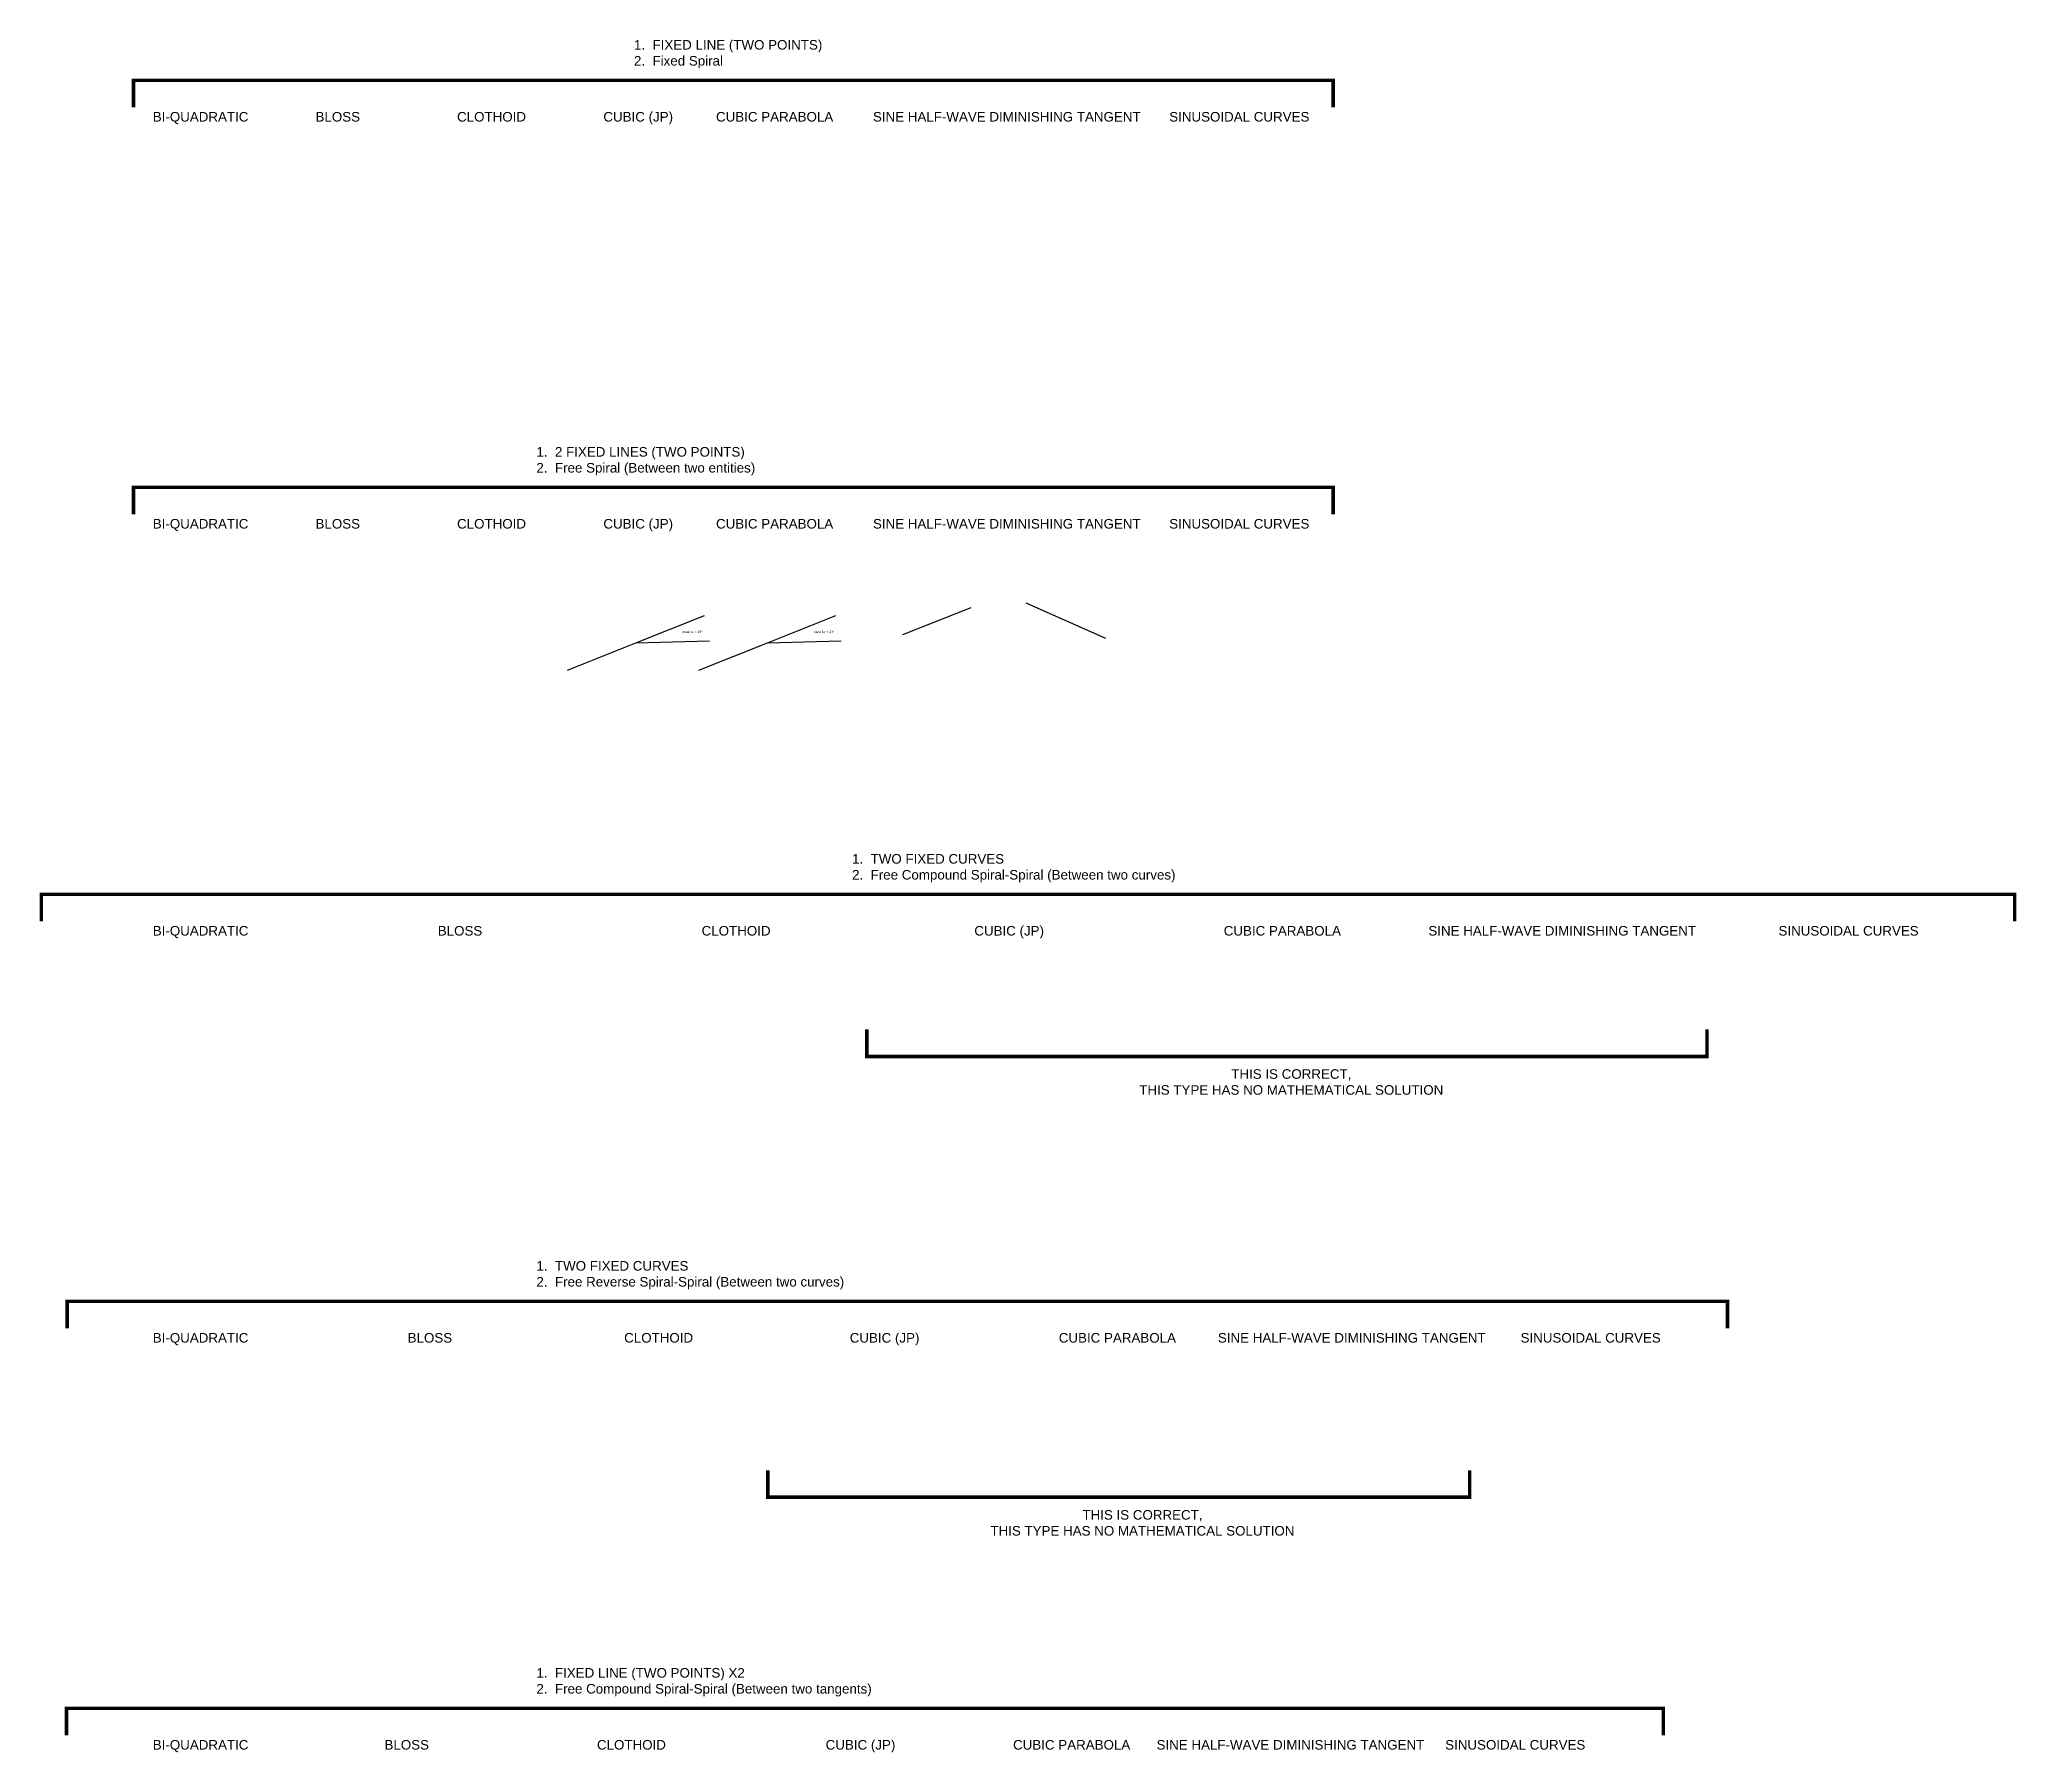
# Model space of a CAD drawing. Header units: feet. Extents: x 1000000 to 1065123, y 992134 to 1008392.
# Drawn here: x 1056846 to 1065123, y 1000612 to 1007781 of the extents above; entities that cross this region are included whole.
import ezdxf

# ---------------------------------------------------------------- set-up
doc = ezdxf.new("R2010")
doc.units = ezdxf.units.FT
doc.header["$LTSCALE"] = 40
doc.header["$MEASUREMENT"] = 0
doc.styles.get("Standard").update_dxf_attribs({"font": 'arial.ttf'})

msp = doc.modelspace()

# ---------------------------------------------------------------- texts
at = {"attachment_point": 1}
for s, insert, char_height, width in [('{\\fArial CE|b0|i0|c238|p34;1.  FIXED LINE (TWO POINTS)\\P2.  F}ixed Spiral', (1059335.1, 1007779.3), 40, 1993.56), ('BI-QUADRATIC', (1057320.5, 1007478.2), 40, 1993.56), ('BLOSS', (1058001.9, 1007478.2), 40, 1993.56), ('CLOTHOID', (1058594.5, 1007478.2), 40, 1993.56), ('CUBIC (JP)', (1059207, 1007478.2), 40, 1993.56), ('{\\fArial CE|b0|i0|c238|p34;CUBIC }PARABOLA', (1059678.7, 1007478.2), 40, 1993.56), ('SINE HALF-WAVE DIMINISHING TANGENT', (1060335.7, 1007478.2), 40, 1993.56), ('SINUSOIDAL CURVES', (1061576.1, 1007478.2), 40, 1993.56), ('{\\fArial CE|b0|i0|c238|p34;1.  }2 {\\fArial CE|b0|i0|c238|p34;FIXED LINE}S{\\fArial CE|b0|i0|c238|p34; (TWO POINTS)\\P2.  Free Spiral (Between two entities) }', (1058926.7, 1006075.8), 40, 1993.56), ('BI-QUADRATIC', (1057320.5, 1005774.7), 40, 1993.56), ('BLOSS', (1058001.9, 1005774.7), 40, 1993.56), ('CLOTHOID', (1058594.5, 1005774.7), 40, 1993.56), ('CUBIC (JP)', (1059207, 1005774.7), 40, 1993.56), ('{\\fArial CE|b0|i0|c238|p34;CUBIC }PARABOLA', (1059678.7, 1005774.7), 40, 1993.56), ('SINE HALF-WAVE DIMINISHING TANGENT', (1060335.7, 1005774.7), 40, 1993.56), ('SINUSOIDAL CURVES', (1061576.1, 1005774.7), 40, 1993.56), ('must be < 24%%D', (1059536.8, 1005307.5), 10, 498.39), ('must be < 24%%D', (1060087.4, 1005307.5), 10, 498.39), ('{\\fArial CE|b0|i0|c238|p34;1.  }TWO FIXED CURVES{\\fArial CE|b0|i0|c238|p34;\\P2.  Free Compound Spiral-Spiral (Between two curves)}', (1060248.3, 1004372.3), 40, 1993.56), ('BI-QUADRATIC', (1057320.5, 1004071.2), 40, 1993.56), ('BLOSS', (1058513.8, 1004071.2), 40, 1993.56), ('CLOTHOID', (1059618.3, 1004071.2), 40, 1993.56), ('CUBIC (JP)', (1060760.1, 1004071.2), 40, 1993.56), ('{\\fArial CE|b0|i0|c238|p34;CUBIC }PARABOLA', (1061804.4, 1004071.2), 40, 1993.56), ('SINE HALF-WAVE DIMINISHING TANGENT', (1062661, 1004071.2), 40, 1993.56), ('SINUSOIDAL CURVES', (1064126.9, 1004071.2), 40, 1993.56), ('\\pi748.44;{\\fArial CE|b0|i0|c238|p34;THIS IS CORRECT,\\P\\pi363.23;THIS TYPE HAS NO MATHEMATICAL SOLUTION}', (1061087.4, 1003471.7), 40, 1993.56), ('{\\fArial CE|b0|i0|c238|p34;1.  }TWO FIXED CURVES{\\fArial CE|b0|i0|c238|p34;\\P2.  Free Reverse Spiral-Spiral (Between two curves) }', (1058926.7, 1002668.8), 40, 1993.56), ('BI-QUADRATIC', (1057320.5, 1002367.6), 40, 1993.56), ('BLOSS', (1058387.6, 1002367.6), 40, 1993.56), ('CLOTHOID', (1059294.1, 1002367.6), 40, 1993.56), ('CUBIC (JP)', (1060238.5, 1002367.6), 40, 1993.56), ('{\\fArial CE|b0|i0|c238|p34;CUBIC }PARABOLA', (1061113.8, 1002367.6), 40, 1993.56), ('SINE HALF-WAVE DIMINISHING TANGENT', (1061779.8, 1002367.6), 40, 1993.56), ('SINUSOIDAL CURVES', (1063047.1, 1002367.6), 40, 1993.56), ('\\pi748.44;{\\fArial CE|b0|i0|c238|p34;THIS IS CORRECT,\\P\\pi363.23;THIS TYPE HAS NO MATHEMATICAL SOLUTION}', (1060464.2, 1001626.5), 40, 1993.56), ('{\\fArial CE|b0|i0|c238|p34;1.  FIXED LINE (TWO POINTS)} X2{\\fArial CE|b0|i0|c238|p34;\\P2.  Free Compound Spiral-Spiral (Between two tangents)}', (1058926.7, 1000965.3), 40, 1993.56), ('BI-QUADRATIC', (1057320.5, 1000664.1), 40, 1993.56), ('BLOSS', (1058290.7, 1000664.1), 40, 1993.56), ('CLOTHOID', (1059180.2, 1000664.1), 40, 1993.56), ('CUBIC (JP)', (1060137.7, 1000664.1), 40, 1993.56), ('{\\fArial CE|b0|i0|c238|p34;CUBIC }PARABOLA', (1060922.3, 1000664.1), 40, 1993.56), ('SINE HALF-WAVE DIMINISHING TANGENT', (1061523.1, 1000664.1), 40, 1993.56), ('SINUSOIDAL CURVES', (1062731.4, 1000664.1), 40, 1993.56)]:
    msp.add_mtext(s, dxfattribs=dict(at, insert=insert, char_height=char_height, width=width))

# ---------------------------------------------------------------- linework, layer by layer
for p, q in [((1059343.4, 1005256.1), (1059630.2, 1005370.2)), ((1059894, 1005256.1), (1060180.8, 1005370.2))]:
    msp.add_line(p, q)
at = {"const_width": 15}
for points in [[(1062262.6, 1007497.8), (1062262.6, 1007610.9), (1057240.3, 1007610.9), (1057240.3, 1007497.8)], [(1062262.6, 1005794.3), (1062262.6, 1005907.4), (1057240.3, 1005907.4), (1057240.3, 1005794.3)], [(1065115.7, 1004090.8), (1065115.7, 1004203.9), (1056853.9, 1004203.9), (1056853.9, 1004090.8)], [(1063827.6, 1003638.6), (1063827.6, 1003525.5), (1060310.3, 1003525.5), (1060310.3, 1003638.6)], [(1063913.9, 1002387.3), (1063913.9, 1002500.4), (1056962, 1002500.4), (1056962, 1002387.3)], [(1062834, 1001793.4), (1062834, 1001680.3), (1059895.7, 1001680.3), (1059895.7, 1001793.4)], [(1063644.8, 1000683.8), (1063644.8, 1000796.9), (1056959.2, 1000796.9), (1056959.2, 1000683.8)]]:
    msp.add_lwpolyline(points, dxfattribs=at)
for points in [[(1060460.6, 1005290.9), (1060747.5, 1005404.9)], [(1060975.8, 1005424.1), (1061309.9, 1005276)], [(1059056.5, 1005142.1), (1059343.4, 1005256.1), (1059652, 1005265.2)], [(1059607.1, 1005142.1), (1059894, 1005256.1), (1060202.5, 1005265.2)]]:
    msp.add_lwpolyline(points)

msp.set_redraw_order([(e.dxf.handle, doc.entitydb.next_handle()) for e in msp.query("TEXT MTEXT ATTDEF DIMENSION ARC_DIMENSION")])  # texts and dimensions are drawn at this point

doc.saveas('drawing.dxf')
